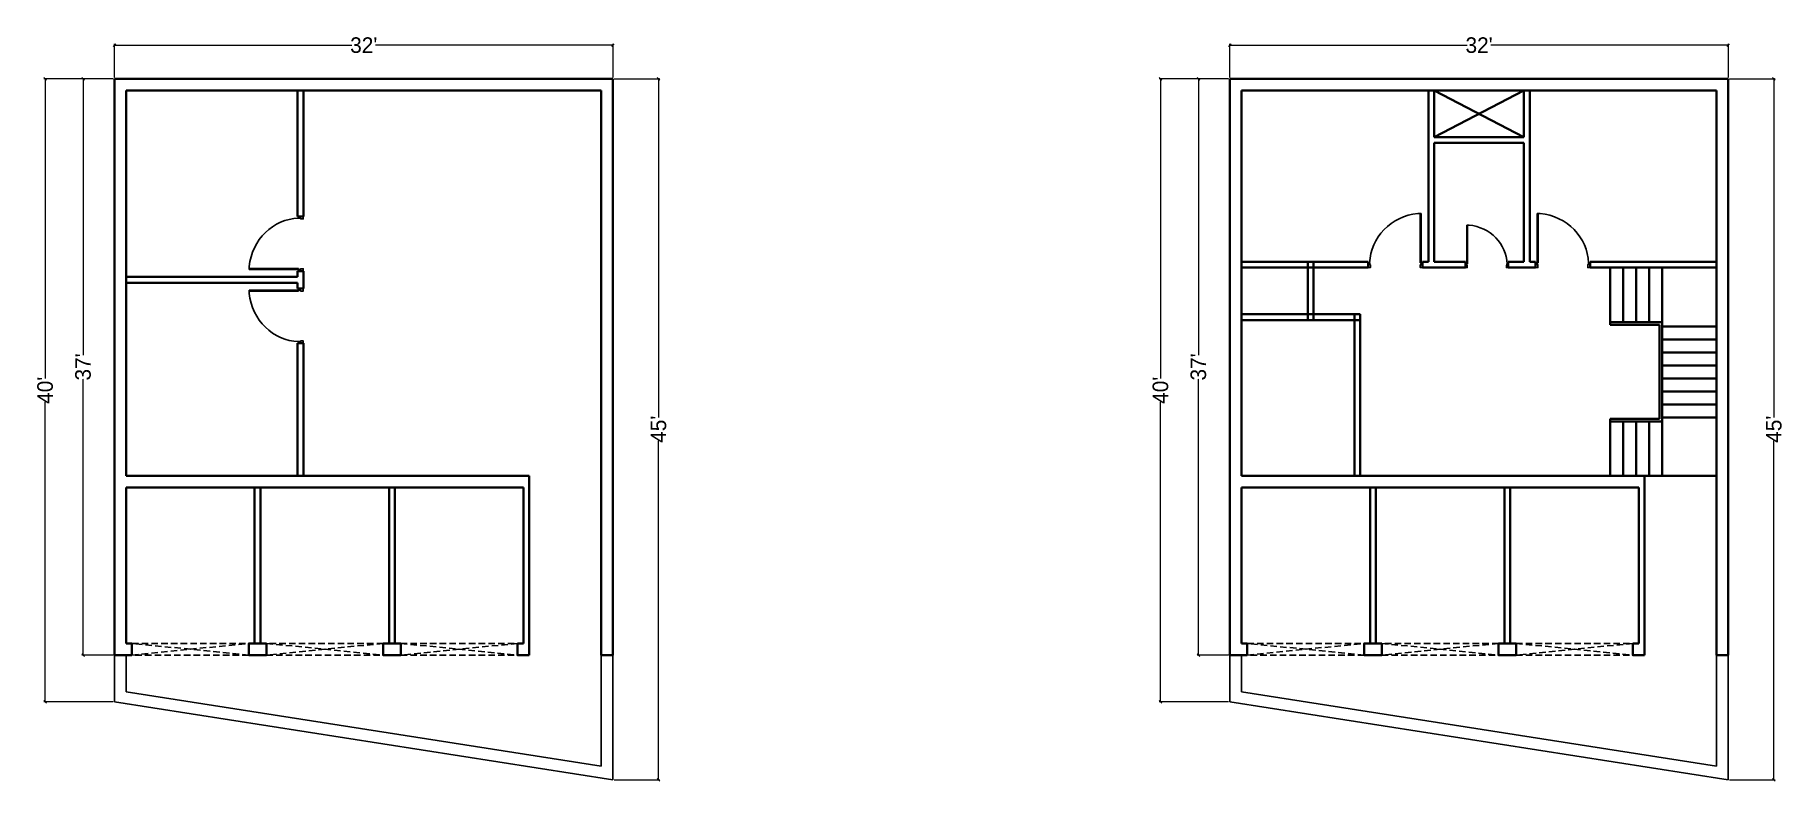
# Model space of a CAD drawing. Header units: millimetres. Extents: x -6808 to 215771, y -89660 to -16303.
# Drawn here: x 102254 to 103601, y -56090 to -55515 of the extents above; entities that cross this region are included whole.
import ezdxf

# ---------------------------------------------------------------- set-up
doc = ezdxf.new("R2010")
doc.units = ezdxf.units.MM
doc.header["$PDMODE"] = 35
doc.linetypes.add('DASHED', pattern=[0.75, 0.5, -0.25])
doc.layers.get('0').update_dxf_attribs({"color": 8})
doc.layers.add('dim2', color=6, linetype='Continuous', lineweight=20)
doc.layers.add('wall', color=7, linetype='Continuous', lineweight=35)
doc.layers.add('NET 01', color=8, linetype='Continuous')
doc.styles.add('SAJ', font='eurr____.ttf')
doc.dimstyles.new('SAJ', dxfattribs={"dimtxt": 5, "dimasz": 2, "dimexe": 1, "dimexo": 1, "dimgap": 0.09375, "dimtad": 0, "dimdec": 1, "dimzin": 0, "dimdsep": 46, "dimlunit": 4, "dimtxsty": 'SAJ', "dimblk": 'OBLIQUE', "dimcen": 0.125, "dimdle": 0.375, "dimadec": 0, "dimazin": 0, "dimtfac": 1, "dimtdec": 1, "dimtofl": 0, "dimtmove": 0, "dimatfit": 3, "dimldrblk": 'OBLIQUE', "dimfxl": 1, "dimtolj": 1, "dimtzin": 0, "dimlwd": 5, "dimlwe": 5, "dimarcsym": 1})

msp = doc.modelspace()

# ---------------------------------------------------------------- blocks, each defined once
blk = doc.blocks.new('_Oblique')
at = {"color": 0, "linetype": 'ByBlock', "lineweight": -2}
blk.add_line((-0.5, -0.5), (0.5, 0.5), dxfattribs=at)
blk = doc.blocks.new('*D2116')
at = {"layer": 'Defpoints', "color": 0, "transparency": 16777216}
for p in [(102699.4, -55523.2), (102315.4, -55549), (102699.4, -55549)]:
    blk.add_point(p, dxfattribs=at)
at = {"layer": 'dim2', "color": 0, "linetype": 'DASHED', "lineweight": 5, "transparency": 16777216}
for p, q in [((102315, -55523.2), (102498.3, -55523.2)), ((102315.4, -55548), (102315.4, -55522.2)), ((102699.7, -55523.2), (102516.5, -55523.2)), ((102699.4, -55548), (102699.4, -55522.2))]:
    blk.add_line(p, q, dxfattribs=at)
at = {"layer": 'dim2', "color": 0, "lineweight": 5, "transparency": 16777216, "xscale": 2, "yscale": 2, "zscale": 2, "rotation": 180}
blk.add_blockref('_Oblique', (102315.4, -55523.2), dxfattribs=at)
at = {"layer": 'dim2', "color": 0, "lineweight": 5, "transparency": 16777216, "xscale": 2, "yscale": 2, "zscale": 2}
blk.add_blockref('_Oblique', (102699.4, -55523.2), dxfattribs=at)
at = {"layer": 'dim2', "color": 0, "transparency": 16777216, "insert": (102507.4, -55523.2), "char_height": 12, "attachment_point": 5, "style": 'SAJ'}
blk.add_mtext("\\A1;32'", dxfattribs=at)
blk = doc.blocks.new('*D2117')
at = {"layer": 'Defpoints', "color": 0, "transparency": 16777216}
for p in [(102262, -55549), (102315.4, -55549), (102315.4, -56029)]:
    blk.add_point(p, dxfattribs=at)
at = {"layer": 'dim2', "color": 0, "linetype": 'DASHED', "lineweight": 5, "transparency": 16777216}
for p, q in [((102314.4, -55549), (102261, -55549)), ((102262, -55548.6), (102262, -55780)), ((102262, -56029.3), (102262, -55797.9)), ((102314.4, -56029), (102261, -56029))]:
    blk.add_line(p, q, dxfattribs=at)
at = {"layer": 'dim2', "color": 0, "lineweight": 5, "transparency": 16777216, "xscale": 2, "yscale": 2, "zscale": 2}
for p, rotation in [((102262, -55549), 90), ((102262, -56029), 270)]:
    blk.add_blockref('_Oblique', p, dxfattribs=dict(at, rotation=rotation))
at = {"layer": 'dim2', "color": 0, "transparency": 16777216, "insert": (102262, -55789), "char_height": 12, "attachment_point": 5, "rotation": 90, "style": 'SAJ'}
blk.add_mtext("\\A1;40'", dxfattribs=at)
blk = doc.blocks.new('*D2118')
at = {"layer": 'Defpoints', "color": 0, "transparency": 16777216}
for p in [(102699.4, -55549), (102734.4, -55549), (102699.4, -56089)]:
    blk.add_point(p, dxfattribs=at)
at = {"layer": 'dim2', "color": 0, "linetype": 'DASHED', "lineweight": 5, "transparency": 16777216}
for p, q in [((102700.4, -55549), (102735.4, -55549)), ((102734.4, -55548.6), (102734.4, -55810)), ((102734.4, -56089.3), (102734.4, -55827.9)), ((102700.4, -56089), (102735.4, -56089))]:
    blk.add_line(p, q, dxfattribs=at)
at = {"layer": 'dim2', "color": 0, "lineweight": 5, "transparency": 16777216, "xscale": 2, "yscale": 2, "zscale": 2}
for p, rotation in [((102734.4, -55549), 90), ((102734.4, -56089), 270)]:
    blk.add_blockref('_Oblique', p, dxfattribs=dict(at, rotation=rotation))
at = {"layer": 'dim2', "color": 0, "transparency": 16777216, "insert": (102734.4, -55819), "char_height": 12, "attachment_point": 5, "rotation": 90, "style": 'SAJ'}
blk.add_mtext("\\A1;45'", dxfattribs=at)
blk = doc.blocks.new('*D2119')
at = {"layer": 'Defpoints', "color": 0, "transparency": 16777216}
for p in [(102291.2, -55549), (102315.4, -55549), (102315.4, -55993)]:
    blk.add_point(p, dxfattribs=at)
at = {"layer": 'dim2', "color": 0, "linetype": 'DASHED', "lineweight": 5, "transparency": 16777216}
for p, q in [((102314.4, -55549), (102290.2, -55549)), ((102291.2, -55548.6), (102291.2, -55761.9)), ((102291.2, -55993.3), (102291.2, -55780.1)), ((102314.4, -55993), (102290.2, -55993))]:
    blk.add_line(p, q, dxfattribs=at)
at = {"layer": 'dim2', "color": 0, "lineweight": 5, "transparency": 16777216, "xscale": 2, "yscale": 2, "zscale": 2}
for p, rotation in [((102291.2, -55549), 90), ((102291.2, -55993), 270)]:
    blk.add_blockref('_Oblique', p, dxfattribs=dict(at, rotation=rotation))
at = {"layer": 'dim2', "color": 0, "transparency": 16777216, "insert": (102291.2, -55771), "char_height": 12, "attachment_point": 5, "rotation": 90, "style": 'SAJ'}
blk.add_mtext("\\A1;37'", dxfattribs=at)
blk = doc.blocks.new('QEWFWE')
at = {"layer": 'NET 01'}
for p, q in [((238503.4, 15011.8), (238503.4, 15015.8)), ((238503.4, 15015.8), (238505.4, 15015.8)), ((238504, 15015.8), (238504, 15011.8)), ((238504, 15011.8), (238503.4, 15011.8)), ((238503.4, 15011.8), (238503.4, 14988.3)), ((238504, 14988.3), (238504, 15011.8)), ((238503.4, 14988.3), (238503.4, 14984.4)), ((238504, 14988.3), (238503.4, 14988.3)), ((238503.4, 14984.4), (238504, 14984.4)), ((238504, 14984.4), (238504, 14988.3))]:
    blk.add_line(p, q, dxfattribs=at)
for points in [[(238503.4, 14984.4), (238502.4, 14984.4), (238502.4, 14981.4), (238503.9, 14981.4), (238503.9, 14982.9), (238503.9, 14983.2), (238503.4, 14983.2)], [(238536, 14984.4), (238537.1, 14984.4), (238537.1, 14981.4), (238535.6, 14981.4), (238535.6, 14982.9), (238535.6, 14983.2), (238536, 14983.2)]]:
    blk.add_lwpolyline(points, close=True, dxfattribs=at)
blk.add_ellipse((238504.2, 14985.6), major_axis=(-29.3, 13.5), ratio=0.925766, start_param=-2.718612, end_param=-1.204625, dxfattribs=at)
blk = doc.blocks.new('*D2121')
at = {"layer": 'Defpoints', "color": 0, "transparency": 16777216}
for p in [(103558.5, -55523.2), (103174.5, -55549), (103558.5, -55549)]:
    blk.add_point(p, dxfattribs=at)
at = {"layer": 'dim2', "color": 0, "linetype": 'DASHED', "lineweight": 5, "transparency": 16777216}
for p, q in [((103174.1, -55523.2), (103357.4, -55523.2)), ((103174.5, -55548), (103174.5, -55522.2)), ((103558.8, -55523.2), (103375.6, -55523.2)), ((103558.5, -55548), (103558.5, -55522.2))]:
    blk.add_line(p, q, dxfattribs=at)
at = {"layer": 'dim2', "color": 0, "lineweight": 5, "transparency": 16777216, "xscale": 2, "yscale": 2, "zscale": 2, "rotation": 180}
blk.add_blockref('_Oblique', (103174.5, -55523.2), dxfattribs=at)
at = {"layer": 'dim2', "color": 0, "lineweight": 5, "transparency": 16777216, "xscale": 2, "yscale": 2, "zscale": 2}
blk.add_blockref('_Oblique', (103558.5, -55523.2), dxfattribs=at)
at = {"layer": 'dim2', "color": 0, "transparency": 16777216, "insert": (103366.5, -55523.2), "char_height": 12, "attachment_point": 5, "style": 'SAJ'}
blk.add_mtext("\\A1;32'", dxfattribs=at)
blk = doc.blocks.new('*D2122')
at = {"layer": 'Defpoints', "color": 0, "transparency": 16777216}
for p in [(103121.1, -55549), (103174.5, -55549), (103174.5, -56029)]:
    blk.add_point(p, dxfattribs=at)
at = {"layer": 'dim2', "color": 0, "linetype": 'DASHED', "lineweight": 5, "transparency": 16777216}
for p, q in [((103173.5, -55549), (103120.1, -55549)), ((103121.1, -55548.6), (103121.1, -55780)), ((103121.1, -56029.3), (103121.1, -55797.9)), ((103173.5, -56029), (103120.1, -56029))]:
    blk.add_line(p, q, dxfattribs=at)
at = {"layer": 'dim2', "color": 0, "lineweight": 5, "transparency": 16777216, "xscale": 2, "yscale": 2, "zscale": 2}
for p, rotation in [((103121.1, -55549), 90), ((103121.1, -56029), 270)]:
    blk.add_blockref('_Oblique', p, dxfattribs=dict(at, rotation=rotation))
at = {"layer": 'dim2', "color": 0, "transparency": 16777216, "insert": (103121.1, -55789), "char_height": 12, "attachment_point": 5, "rotation": 90, "style": 'SAJ'}
blk.add_mtext("\\A1;40'", dxfattribs=at)
blk = doc.blocks.new('*D2120')
at = {"layer": 'Defpoints', "color": 0, "transparency": 16777216}
for p in [(103558.5, -55549), (103593.5, -55549), (103558.5, -56089)]:
    blk.add_point(p, dxfattribs=at)
at = {"layer": 'dim2', "color": 0, "linetype": 'DASHED', "lineweight": 5, "transparency": 16777216}
for p, q in [((103559.5, -55549), (103594.5, -55549)), ((103593.5, -55548.6), (103593.5, -55810)), ((103593.5, -56089.3), (103593.5, -55827.9)), ((103559.5, -56089), (103594.5, -56089))]:
    blk.add_line(p, q, dxfattribs=at)
at = {"layer": 'dim2', "color": 0, "lineweight": 5, "transparency": 16777216, "xscale": 2, "yscale": 2, "zscale": 2}
for p, rotation in [((103593.5, -55549), 90), ((103593.5, -56089), 270)]:
    blk.add_blockref('_Oblique', p, dxfattribs=dict(at, rotation=rotation))
at = {"layer": 'dim2', "color": 0, "transparency": 16777216, "insert": (103593.5, -55819), "char_height": 12, "attachment_point": 5, "rotation": 90, "style": 'SAJ'}
blk.add_mtext("\\A1;45'", dxfattribs=at)
blk = doc.blocks.new('*D2123')
at = {"layer": 'Defpoints', "color": 0, "transparency": 16777216}
for p in [(103150.3, -55549), (103174.5, -55549), (103174.5, -55993)]:
    blk.add_point(p, dxfattribs=at)
at = {"layer": 'dim2', "color": 0, "linetype": 'DASHED', "lineweight": 5, "transparency": 16777216}
for p, q in [((103173.5, -55549), (103149.3, -55549)), ((103150.3, -55548.6), (103150.3, -55761.9)), ((103150.3, -55993.3), (103150.3, -55780.1)), ((103173.5, -55993), (103149.3, -55993))]:
    blk.add_line(p, q, dxfattribs=at)
at = {"layer": 'dim2', "color": 0, "lineweight": 5, "transparency": 16777216, "xscale": 2, "yscale": 2, "zscale": 2}
for p, rotation in [((103150.3, -55549), 90), ((103150.3, -55993), 270)]:
    blk.add_blockref('_Oblique', p, dxfattribs=dict(at, rotation=rotation))
at = {"layer": 'dim2', "color": 0, "transparency": 16777216, "insert": (103150.3, -55771), "char_height": 12, "attachment_point": 5, "rotation": 90, "style": 'SAJ'}
blk.add_mtext("\\A1;37'", dxfattribs=at)

# ---------------------------------------------------------------- dimensions: what is measured, and where the dimension line sits
at = {"layer": 'dim2'}
for p1, p2, distance, picture, middle in [((102315.36, -55548.968), (102699.36, -55548.968), 25.785, '*D2116', (102507.36, -55523.183)), ((103174.475, -55548.968), (103558.475, -55548.968), 25.785, '*D2121', (103366.475, -55523.183)), ((102315.36, -56028.968), (102315.36, -55548.968), 53.332, '*D2117', (102262.027, -55788.968)), ((102315.36, -55992.968), (102315.36, -55548.968), 24.136, '*D2119', (102291.224, -55770.968)), ((102699.36, -56088.968), (102699.36, -55548.968), -35.021, '*D2118', (102734.381, -55818.968)), ((103174.475, -56028.968), (103174.475, -55548.968), 53.332, '*D2122', (103121.143, -55788.968)), ((103174.475, -55992.968), (103174.475, -55548.968), 24.136, '*D2123', (103150.339, -55770.968)), ((103558.475, -56088.968), (103558.475, -55548.968), -35.021, '*D2120', (103593.496, -55818.968))]:
    dim = msp.add_aligned_dim(p1=p1, p2=p2, distance=distance, dimstyle='SAJ', override={"dimtxt": 12}, dxfattribs=at)
    dim.commit()
    dim.dimension.update_dxf_attribs({"geometry": picture, "text_midpoint": middle})

# ---------------------------------------------------------------- linework, layer by layer
at = {"linetype": 'DASHED', "ltscale": 10}
for p, q in [((102328.86, -55992.968), (102418.86, -55983.968)), ((102418.86, -55992.968), (102328.86, -55983.968)), ((102328.86, -55983.968), (102418.86, -55983.968)), ((102432.36, -55983.968), (102522.36, -55992.968)), ((102522.36, -55983.968), (102432.36, -55992.968)), ((102522.36, -55983.968), (102432.36, -55983.968)), ((102535.86, -55983.968), (102625.86, -55992.968)), ((102625.86, -55983.968), (102535.86, -55992.968)), ((102535.86, -55983.968), (102625.86, -55983.968)), ((103187.975, -55992.968), (103277.975, -55983.968)), ((103277.975, -55992.968), (103187.975, -55983.968)), ((103187.975, -55983.968), (103277.975, -55983.968)), ((103291.475, -55983.968), (103381.475, -55992.968)), ((103381.475, -55983.968), (103291.475, -55992.968)), ((103381.475, -55983.968), (103291.475, -55983.968)), ((103394.975, -55983.968), (103484.975, -55992.968)), ((103484.975, -55983.968), (103394.975, -55992.968)), ((103394.975, -55983.968), (103484.975, -55983.968)), ((102418.86, -55992.968), (102328.86, -55992.968)), ((102432.36, -55992.968), (102522.36, -55992.968)), ((102535.86, -55992.968), (102625.86, -55992.968)), ((103277.975, -55992.968), (103187.975, -55992.968)), ((103291.475, -55992.968), (103381.475, -55992.968)), ((103394.975, -55992.968), (103484.975, -55992.968))]:
    msp.add_line(p, q, dxfattribs=at)
for p, q in [((102315.36, -55992.968), (102315.36, -56028.968)), ((102324.36, -55992.968), (102324.36, -56021.265)), ((102690.36, -56078.452), (102690.36, -55992.968)), ((102699.36, -55992.968), (102699.36, -56088.968)), ((103174.475, -55992.968), (103174.475, -56028.968)), ((103183.475, -55992.968), (103183.475, -56021.265)), ((103549.475, -56078.452), (103549.475, -55992.968)), ((103558.475, -55992.968), (103558.475, -56088.968)), ((102315.36, -56028.968), (102699.36, -56088.968)), ((102324.36, -56021.265), (102690.36, -56078.452)), ((103174.475, -56028.968), (103558.475, -56088.968)), ((103183.475, -56021.265), (103549.475, -56078.452))]:
    msp.add_line(p, q)
at = {"layer": 'wall'}
for p, q in [((102315.36, -55548.968), (102699.36, -55548.968)), ((102315.36, -55992.968), (102315.36, -55548.968)), ((102324.36, -55557.968), (102690.36, -55557.968)), ((102324.36, -55854.968), (102324.36, -55557.968)), ((102456.36, -55557.968), (102456.36, -55655.218)), ((102460.86, -55557.968), (102460.86, -55655.218)), ((102690.36, -55557.968), (102690.36, -55992.968)), ((102699.36, -55548.968), (102699.36, -55992.968)), ((103174.475, -55548.968), (103558.475, -55548.968)), ((103174.475, -55992.968), (103174.475, -55548.968)), ((103183.475, -55557.968), (103549.475, -55557.968)), ((103183.475, -55854.968), (103183.475, -55557.968)), ((103327.475, -55689.968), (103327.475, -55557.968)), ((103331.975, -55593.968), (103331.975, -55557.968)), ((103331.975, -55557.968), (103400.975, -55593.968)), ((103400.975, -55557.968), (103331.975, -55593.968)), ((103400.975, -55557.968), (103400.975, -55593.968)), ((103405.475, -55557.968), (103405.475, -55689.968)), ((103549.475, -55557.968), (103549.475, -55992.968)), ((103558.475, -55548.968), (103558.475, -55992.968)), ((103331.975, -55593.968), (103400.975, -55593.968)), ((103331.975, -55689.968), (103331.975, -55598.468)), ((103331.975, -55598.468), (103400.975, -55598.468)), ((103400.975, -55598.468), (103400.975, -55689.968)), ((102460.86, -55655.218), (102456.36, -55655.218)), ((103183.475, -55689.968), (103280.975, -55689.968)), ((103234.475, -55734.968), (103234.475, -55689.968)), ((103238.975, -55734.968), (103238.975, -55689.968)), ((103280.975, -55694.468), (103280.975, -55689.968)), ((103322.975, -55694.468), (103322.975, -55689.968)), ((103322.975, -55689.968), (103327.475, -55689.968)), ((103331.975, -55689.968), (103355.975, -55689.968)), ((103355.975, -55689.968), (103355.975, -55694.468)), ((103388.975, -55694.468), (103388.975, -55689.968)), ((103388.975, -55689.968), (103400.975, -55689.968)), ((103405.475, -55689.968), (103409.975, -55689.968)), ((103409.975, -55694.468), (103409.975, -55689.968)), ((103451.975, -55694.468), (103451.975, -55689.968)), ((103451.975, -55689.968), (103549.475, -55689.968)), ((102324.36, -55701.718), (102456.36, -55701.718)), ((102324.36, -55706.218), (102456.36, -55706.218)), ((102460.86, -55697.218), (102456.36, -55697.218)), ((102456.36, -55697.218), (102456.36, -55701.718)), ((102456.36, -55706.218), (102456.36, -55710.718)), ((102460.86, -55697.218), (102460.86, -55710.718)), ((103183.475, -55694.468), (103280.975, -55694.468)), ((103322.975, -55694.468), (103355.975, -55694.468)), ((103388.975, -55694.468), (103409.975, -55694.468)), ((103451.975, -55694.468), (103549.475, -55694.468)), ((103467.475, -55736.468), (103467.475, -55694.468)), ((103477.475, -55736.468), (103477.475, -55694.468)), ((103487.475, -55736.468), (103487.475, -55694.468)), ((103497.475, -55736.468), (103497.475, -55694.468)), ((103507.475, -55736.468), (103507.475, -55694.468)), ((102460.86, -55710.718), (102456.36, -55710.718)), ((103183.475, -55730.468), (103274.975, -55730.468)), ((103270.475, -55854.968), (103270.475, -55730.468)), ((103274.975, -55854.968), (103274.975, -55730.468)), ((103183.475, -55734.968), (103274.975, -55734.968)), ((103467.475, -55736.468), (103507.475, -55736.468)), ((103467.475, -55736.468), (103467.475, -55738.468)), ((103467.475, -55738.468), (103505.475, -55738.468)), ((103505.475, -55810.968), (103505.475, -55738.468)), ((103507.475, -55812.968), (103507.475, -55736.468)), ((103507.475, -55739.968), (103549.475, -55739.968)), ((102460.86, -55752.718), (102456.36, -55752.718)), ((102456.36, -55752.718), (102456.36, -55854.968)), ((102460.86, -55752.718), (102460.86, -55854.968)), ((103507.475, -55749.968), (103549.475, -55749.968)), ((103507.475, -55759.968), (103549.475, -55759.968)), ((103507.475, -55769.968), (103549.475, -55769.968)), ((103507.475, -55779.968), (103549.475, -55779.968)), ((103507.475, -55789.968), (103549.475, -55789.968)), ((103507.475, -55799.968), (103549.475, -55799.968)), ((103467.475, -55810.968), (103505.475, -55810.968)), ((103467.475, -55812.968), (103467.475, -55810.968)), ((103467.475, -55854.968), (103467.475, -55812.968)), ((103467.475, -55812.968), (103507.475, -55812.968)), ((103477.475, -55854.968), (103477.475, -55812.968)), ((103487.475, -55854.968), (103487.475, -55812.968)), ((103497.475, -55854.968), (103497.475, -55812.968)), ((103507.475, -55809.968), (103549.475, -55809.968)), ((103507.475, -55854.968), (103507.475, -55812.968)), ((102634.86, -55854.968), (102324.36, -55854.968)), ((102634.86, -55854.968), (102634.86, -55992.968)), ((103493.975, -55854.968), (103183.475, -55854.968)), ((103493.975, -55854.968), (103493.975, -55992.968)), ((103493.975, -55854.968), (103549.475, -55854.968)), ((102324.36, -55983.968), (102324.36, -55863.968)), ((102630.36, -55863.968), (102324.36, -55863.968)), ((102423.36, -55983.968), (102423.36, -55863.968)), ((102427.86, -55983.968), (102427.86, -55863.968)), ((102526.86, -55983.968), (102526.86, -55863.968)), ((102531.36, -55983.968), (102531.36, -55863.968)), ((102630.36, -55863.968), (102630.36, -55983.968)), ((103489.475, -55863.968), (103183.475, -55863.968)), ((103183.475, -55983.968), (103183.475, -55863.968)), ((103282.475, -55983.968), (103282.475, -55863.968)), ((103286.975, -55983.968), (103286.975, -55863.968)), ((103385.975, -55983.968), (103385.975, -55863.968)), ((103390.475, -55983.968), (103390.475, -55863.968)), ((103489.475, -55863.968), (103489.475, -55983.968)), ((102328.86, -55983.968), (102324.36, -55983.968)), ((102328.86, -55983.968), (102328.86, -55992.968)), ((102418.86, -55983.968), (102418.86, -55992.968)), ((102432.36, -55983.968), (102418.86, -55983.968)), ((102432.36, -55983.968), (102432.36, -55992.968)), ((102522.36, -55983.968), (102522.36, -55992.968)), ((102535.86, -55983.968), (102522.36, -55983.968)), ((102535.86, -55983.968), (102535.86, -55992.968)), ((102630.36, -55983.968), (102625.86, -55983.968)), ((102625.86, -55983.968), (102625.86, -55992.968)), ((103187.975, -55983.968), (103183.475, -55983.968)), ((103187.975, -55983.968), (103187.975, -55992.968)), ((103291.475, -55983.968), (103277.975, -55983.968)), ((103277.975, -55983.968), (103277.975, -55992.968)), ((103291.475, -55983.968), (103291.475, -55992.968)), ((103394.975, -55983.968), (103381.475, -55983.968)), ((103381.475, -55983.968), (103381.475, -55992.968)), ((103394.975, -55983.968), (103394.975, -55992.968)), ((103489.475, -55983.968), (103484.975, -55983.968)), ((103484.975, -55983.968), (103484.975, -55992.968)), ((102328.86, -55992.968), (102315.36, -55992.968)), ((102432.36, -55992.968), (102418.86, -55992.968)), ((102535.86, -55992.968), (102522.36, -55992.968)), ((102634.86, -55992.968), (102625.86, -55992.968)), ((102690.36, -55992.968), (102699.36, -55992.968)), ((103187.975, -55992.968), (103174.475, -55992.968)), ((103291.475, -55992.968), (103277.975, -55992.968)), ((103394.975, -55992.968), (103381.475, -55992.968)), ((103493.975, -55992.968), (103484.975, -55992.968)), ((103549.475, -55992.968), (103558.475, -55992.968))]:
    msp.add_line(p, q, dxfattribs=at)

# ---------------------------------------------------------------- block references
at = {"linetype": 'ByBlock', "lineweight": 20, "yscale": 1.211467555345734, "zscale": 1.211467555345734}
for p, xscale in [((392260.891, -73843.943), -1.211467555345734), ((-185527.941, -73843.943), 1.211467555345734)]:
    msp.add_blockref('QEWFWE', p, dxfattribs=dict(at, xscale=xscale))
at = {"linetype": 'ByBlock', "lineweight": 20, "yscale": 1.211467555345734, "zscale": 1.211467555345734, "rotation": 90}
for p, xscale in [((120610.334, -344635.134), 1.211467555345734), ((120610.334, 233227.198), -1.211467555345734)]:
    msp.add_blockref('QEWFWE', p, dxfattribs=dict(at, xscale=xscale))
at = {"layer": 'wall', "color": 1, "xscale": 0.9518673649145052, "yscale": 0.9518673649145052, "zscale": 0.9518673649145052}
msp.add_blockref('QEWFWE', (-123666.673, -69954.769), dxfattribs=at)

msp.set_redraw_order([(e.dxf.handle, doc.entitydb.next_handle()) for e in msp.query("TEXT MTEXT ATTDEF DIMENSION ARC_DIMENSION")])  # texts and dimensions are drawn at this point

doc.saveas('drawing.dxf')
